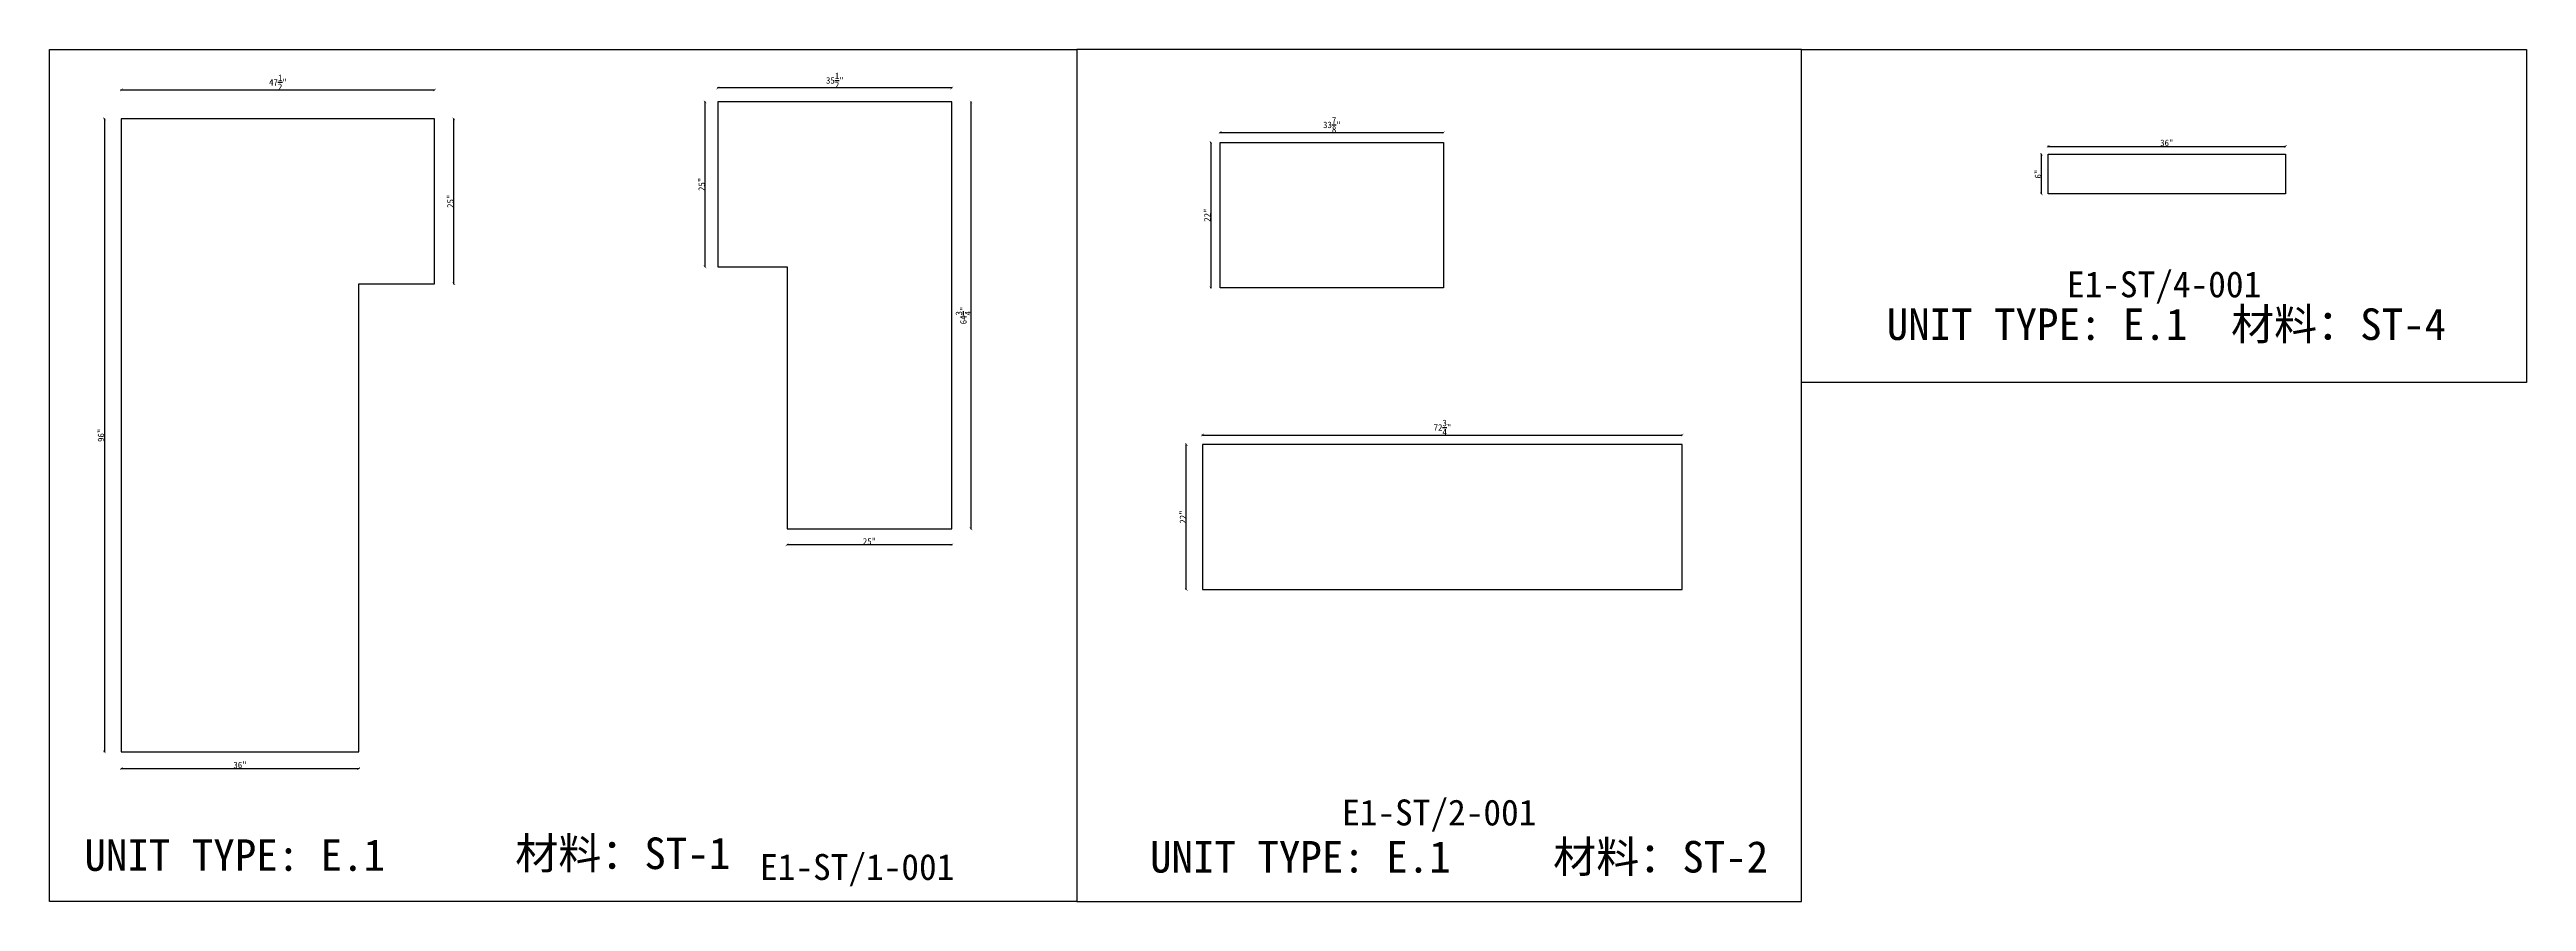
# Model space of a CAD drawing. Header units: millimetres. Extents: x -46966 to 138077, y -48408 to 2116.
# Drawn here: x -46966 to -37426, y -9488 to -6206 of the extents above; entities that cross this region are included whole.
import ezdxf
from ezdxf.enums import TextEntityAlignment as Align

# ---------------------------------------------------------------- set-up
doc = ezdxf.new("R2010")
doc.units = ezdxf.units.MM
doc.layers.add('PART_NUMBER', color=3, linetype='Continuous')
doc.styles.add('样式 1', font='')
doc.styles.get('样式 1').set_extended_font_data('NSimSun')
doc.dimstyles.new('副本 ISO-25', dxfattribs={"dimtxt": 25, "dimasz": 10, "dimexe": 1.5, "dimexo": 0.5, "dimtad": 1, "dimlfac": 0.03937, "dimlunit": 5, "dimtxsty": '样式 1', "dimblk": 'ARCHTICK', "dimcen": 2.5, "dimclrd": 256, "dimclrt": 1, "dimazin": 3, "dimtfac": 1, "dimtmove": 0, "dimatfit": 3, "dimfxlon": 1})

msp = doc.modelspace()

# ---------------------------------------------------------------- texts
at = {"style": '样式 1'}
for s, p in [('UNIT TYPE: E.1', (-39889.784, -7324.46)), ('材料：ST-4', (-38563.503, -7324.46)), ('UNIT TYPE: E.1', (-46831.71, -9369.488)), ('材料：ST-1', (-45172.423, -9362.833)), ('材料：ST-2', (-41174.575, -9376.266)), ('UNIT TYPE: E.1', (-42727.3, -9376.266))]:
    msp.add_text(s, height=121.5865, dxfattribs=at).set_placement(p)
at = {"layer": 'PART_NUMBER', "color": 3, "style": '样式 1'}
for s, p in [('E1-ST/4-001', (-38821.402, -7110.133)), ('E1-ST/2-001', (-41613.276, -9144.792)), ('E1-ST/1-001', (-43855.158, -9354.792))]:
    msp.add_text(s, height=100, dxfattribs=at).set_placement(p, align=Align.MIDDLE_CENTER)

# ---------------------------------------------------------------- blocks, each defined once
blk = doc.blocks.new('_ArchTick')
at = {"color": 0, "linetype": 'ByBlock', "const_width": 0.15}
blk.add_lwpolyline([(-0.5, -0.5), (0.5, 0.5)], dxfattribs=at)
blk = doc.blocks.new('*D42')
at = {"color": 0, "lineweight": -2, "transparency": 16777216}
for p, q in [((-44392.2, -6354.7), (-44392.2, -6352.2)), ((-43490.5, -6354.7), (-43490.5, -6352.2))]:
    blk.add_line(p, q, dxfattribs=at)
at = {"lineweight": -2, "transparency": 16777216}
blk.add_line((-43490.5, -6353.7), (-44392.2, -6353.7), dxfattribs=at)
at = {"layer": 'Defpoints', "color": 0, "transparency": 16777216}
for p in [(-44392.2, -6353.7), (-44392.2, -6407.6), (-43490.5, -6407.6)]:
    blk.add_point(p, dxfattribs=at)
at = {"lineweight": -2, "transparency": 16777216, "xscale": 10, "yscale": 10, "zscale": 10, "rotation": 180}
blk.add_blockref('_ArchTick', (-44392.2, -6353.7), dxfattribs=at)
at = {"lineweight": -2, "transparency": 16777216, "xscale": 10, "yscale": 10, "zscale": 10}
blk.add_blockref('_ArchTick', (-43490.5, -6353.7), dxfattribs=at)
at = {"color": 1, "transparency": 16777216, "insert": (-43941.3, -6324.6), "char_height": 25, "attachment_point": 5, "style": '样式 1'}
blk.add_mtext('\\A1;35{\\H1x;\\S1/2;}"', dxfattribs=at)
blk = doc.blocks.new('*D43')
at = {"color": 0, "lineweight": -2, "transparency": 16777216}
for p, q in [((-43418, -6407.6), (-43415.5, -6407.6)), ((-43418, -8052.3), (-43415.5, -8052.3))]:
    blk.add_line(p, q, dxfattribs=at)
at = {"lineweight": -2, "transparency": 16777216}
blk.add_line((-43417, -6407.6), (-43417, -8052.3), dxfattribs=at)
at = {"layer": 'Defpoints', "color": 0, "transparency": 16777216}
for p in [(-43490.5, -6407.6), (-43490.5, -8052.3), (-43417, -8052.3)]:
    blk.add_point(p, dxfattribs=at)
at = {"lineweight": -2, "transparency": 16777216, "xscale": 10, "yscale": 10, "zscale": 10}
for p, rotation in [((-43417, -6407.6), 90), ((-43417, -8052.3), 270)]:
    blk.add_blockref('_ArchTick', p, dxfattribs=dict(at, rotation=rotation))
at = {"color": 1, "transparency": 16777216, "insert": (-43446.1, -7230), "char_height": 25, "attachment_point": 5, "rotation": 90, "style": '样式 1'}
blk.add_mtext('\\A1;64{\\H1x;\\S3/4;}"', dxfattribs=at)
blk = doc.blocks.new('*D44')
at = {"color": 0, "lineweight": -2, "transparency": 16777216}
for p, q in [((-44125.5, -8112.5), (-44125.5, -8115)), ((-43490.5, -8112.5), (-43490.5, -8115))]:
    blk.add_line(p, q, dxfattribs=at)
at = {"lineweight": -2, "transparency": 16777216}
blk.add_line((-43490.5, -8113.5), (-44125.5, -8113.5), dxfattribs=at)
at = {"layer": 'Defpoints', "color": 0, "transparency": 16777216}
for p in [(-44125.5, -8052.3), (-43490.5, -8052.3), (-44125.5, -8113.5)]:
    blk.add_point(p, dxfattribs=at)
at = {"lineweight": -2, "transparency": 16777216, "xscale": 10, "yscale": 10, "zscale": 10, "rotation": 180}
blk.add_blockref('_ArchTick', (-44125.5, -8113.5), dxfattribs=at)
at = {"lineweight": -2, "transparency": 16777216, "xscale": 10, "yscale": 10, "zscale": 10}
blk.add_blockref('_ArchTick', (-43490.5, -8113.5), dxfattribs=at)
at = {"color": 1, "transparency": 16777216, "insert": (-43808, -8100.4), "char_height": 25, "attachment_point": 5, "style": '样式 1'}
blk.add_mtext('\\A1;25"', dxfattribs=at)
blk = doc.blocks.new('*D45')
at = {"color": 0, "lineweight": -2, "transparency": 16777216}
for p, q in [((-44440.2, -6407.6), (-44442.7, -6407.6)), ((-44440.2, -7042.6), (-44442.7, -7042.6))]:
    blk.add_line(p, q, dxfattribs=at)
at = {"lineweight": -2, "transparency": 16777216}
blk.add_line((-44441.2, -7042.6), (-44441.2, -6407.6), dxfattribs=at)
at = {"layer": 'Defpoints', "color": 0, "transparency": 16777216}
for p in [(-44441.2, -6407.6), (-44392.2, -6407.6), (-44392.2, -7042.6)]:
    blk.add_point(p, dxfattribs=at)
at = {"lineweight": -2, "transparency": 16777216, "xscale": 10, "yscale": 10, "zscale": 10}
for p, rotation in [((-44441.2, -6407.6), 90), ((-44441.2, -7042.6), 270)]:
    blk.add_blockref('_ArchTick', p, dxfattribs=dict(at, rotation=rotation))
at = {"color": 1, "transparency": 16777216, "insert": (-44454.3, -6725.1), "char_height": 25, "attachment_point": 5, "rotation": 90, "style": '样式 1'}
blk.add_mtext('\\A1;25"', dxfattribs=at)
blk = doc.blocks.new('*D32')
at = {"color": 0, "lineweight": -2, "transparency": 16777216}
for p, q in [((-46689.7, -6361.9), (-46689.7, -6359.4)), ((-45483.2, -6361.9), (-45483.2, -6359.4))]:
    blk.add_line(p, q, dxfattribs=at)
at = {"lineweight": -2, "transparency": 16777216}
blk.add_line((-46689.7, -6360.9), (-45483.2, -6360.9), dxfattribs=at)
at = {"layer": 'Defpoints', "color": 0, "transparency": 16777216}
for p in [(-45483.2, -6360.9), (-46689.7, -6472.6), (-45483.2, -6472.6)]:
    blk.add_point(p, dxfattribs=at)
at = {"lineweight": -2, "transparency": 16777216, "xscale": 10, "yscale": 10, "zscale": 10, "rotation": 180}
blk.add_blockref('_ArchTick', (-46689.7, -6360.9), dxfattribs=at)
at = {"lineweight": -2, "transparency": 16777216, "xscale": 10, "yscale": 10, "zscale": 10}
blk.add_blockref('_ArchTick', (-45483.2, -6360.9), dxfattribs=at)
at = {"color": 1, "transparency": 16777216, "insert": (-46086.4, -6331.9), "char_height": 25, "attachment_point": 5, "style": '样式 1'}
blk.add_mtext('\\A1;47{\\H1x;\\S1/2;}"', dxfattribs=at)
blk = doc.blocks.new('*D33')
at = {"color": 0, "lineweight": -2, "transparency": 16777216}
for p, q in [((-46753.9, -6472.6), (-46756.4, -6472.6)), ((-46753.9, -8911), (-46756.4, -8911))]:
    blk.add_line(p, q, dxfattribs=at)
at = {"lineweight": -2, "transparency": 16777216}
blk.add_line((-46754.9, -6472.6), (-46754.9, -8911), dxfattribs=at)
at = {"layer": 'Defpoints', "color": 0, "transparency": 16777216}
for p in [(-46689.7, -6472.6), (-46754.9, -8911), (-46689.7, -8911)]:
    blk.add_point(p, dxfattribs=at)
at = {"lineweight": -2, "transparency": 16777216, "xscale": 10, "yscale": 10, "zscale": 10}
for p, rotation in [((-46754.9, -6472.6), 90), ((-46754.9, -8911), 270)]:
    blk.add_blockref('_ArchTick', p, dxfattribs=dict(at, rotation=rotation))
at = {"color": 1, "transparency": 16777216, "insert": (-46768, -7691.8), "char_height": 25, "attachment_point": 5, "rotation": 90, "style": '样式 1'}
blk.add_mtext('\\A1;96"', dxfattribs=at)
blk = doc.blocks.new('*D34')
at = {"color": 0, "lineweight": -2, "transparency": 16777216}
for p, q in [((-46689.7, -8974.2), (-46689.7, -8976.7)), ((-45775.3, -8974.2), (-45775.3, -8976.7))]:
    blk.add_line(p, q, dxfattribs=at)
at = {"lineweight": -2, "transparency": 16777216}
blk.add_line((-46689.7, -8975.2), (-45775.3, -8975.2), dxfattribs=at)
at = {"layer": 'Defpoints', "color": 0, "transparency": 16777216}
for p in [(-46689.7, -8911), (-45775.3, -8911), (-45775.3, -8975.2)]:
    blk.add_point(p, dxfattribs=at)
at = {"lineweight": -2, "transparency": 16777216, "xscale": 10, "yscale": 10, "zscale": 10, "rotation": 180}
blk.add_blockref('_ArchTick', (-46689.7, -8975.2), dxfattribs=at)
at = {"lineweight": -2, "transparency": 16777216, "xscale": 10, "yscale": 10, "zscale": 10}
blk.add_blockref('_ArchTick', (-45775.3, -8975.2), dxfattribs=at)
at = {"color": 1, "transparency": 16777216, "insert": (-46232.5, -8962.1), "char_height": 25, "attachment_point": 5, "style": '样式 1'}
blk.add_mtext('\\A1;36"', dxfattribs=at)
blk = doc.blocks.new('*D35')
at = {"color": 0, "lineweight": -2, "transparency": 16777216}
for p, q in [((-45410.2, -6472.6), (-45407.7, -6472.6)), ((-45410.2, -7107.6), (-45407.7, -7107.6))]:
    blk.add_line(p, q, dxfattribs=at)
at = {"lineweight": -2, "transparency": 16777216}
blk.add_line((-45409.2, -7107.6), (-45409.2, -6472.6), dxfattribs=at)
at = {"layer": 'Defpoints', "color": 0, "transparency": 16777216}
for p in [(-45483.2, -6472.6), (-45409.2, -6472.6), (-45483.2, -7107.6)]:
    blk.add_point(p, dxfattribs=at)
at = {"lineweight": -2, "transparency": 16777216, "xscale": 10, "yscale": 10, "zscale": 10}
for p, rotation in [((-45409.2, -6472.6), 90), ((-45409.2, -7107.6), 270)]:
    blk.add_blockref('_ArchTick', p, dxfattribs=dict(at, rotation=rotation))
at = {"color": 1, "transparency": 16777216, "insert": (-45422.3, -6790.1), "char_height": 25, "attachment_point": 5, "rotation": 90, "style": '样式 1'}
blk.add_mtext('\\A1;25"', dxfattribs=at)
blk = doc.blocks.new('*D36')
at = {"color": 0, "lineweight": -2, "transparency": 16777216}
for p, q in [((-42457, -6525.8), (-42457, -6523.3)), ((-41596.5, -6525.8), (-41596.5, -6523.3))]:
    blk.add_line(p, q, dxfattribs=at)
at = {"lineweight": -2, "transparency": 16777216}
blk.add_line((-42457, -6524.8), (-41596.5, -6524.8), dxfattribs=at)
at = {"layer": 'Defpoints', "color": 0, "transparency": 16777216}
for p in [(-42457, -6564.3), (-41596.5, -6524.8), (-41596.5, -6564.3)]:
    blk.add_point(p, dxfattribs=at)
at = {"lineweight": -2, "transparency": 16777216, "xscale": 10, "yscale": 10, "zscale": 10, "rotation": 180}
blk.add_blockref('_ArchTick', (-42457, -6524.8), dxfattribs=at)
at = {"lineweight": -2, "transparency": 16777216, "xscale": 10, "yscale": 10, "zscale": 10}
blk.add_blockref('_ArchTick', (-41596.5, -6524.8), dxfattribs=at)
at = {"color": 1, "transparency": 16777216, "insert": (-42026.8, -6495.8), "char_height": 25, "attachment_point": 5, "style": '样式 1'}
blk.add_mtext('\\A1;33{\\H1x;\\S7/8;}"', dxfattribs=at)
blk = doc.blocks.new('*D37')
at = {"color": 0, "lineweight": -2, "transparency": 16777216}
for p, q in [((-42492.6, -6564.3), (-42495.1, -6564.3)), ((-42492.6, -7123.1), (-42495.1, -7123.1))]:
    blk.add_line(p, q, dxfattribs=at)
at = {"lineweight": -2, "transparency": 16777216}
blk.add_line((-42493.6, -6564.3), (-42493.6, -7123.1), dxfattribs=at)
at = {"layer": 'Defpoints', "color": 0, "transparency": 16777216}
for p in [(-42457, -6564.3), (-42493.6, -7123.1), (-42457, -7123.1)]:
    blk.add_point(p, dxfattribs=at)
at = {"lineweight": -2, "transparency": 16777216, "xscale": 10, "yscale": 10, "zscale": 10}
for p, rotation in [((-42493.6, -6564.3), 90), ((-42493.6, -7123.1), 270)]:
    blk.add_blockref('_ArchTick', p, dxfattribs=dict(at, rotation=rotation))
at = {"color": 1, "transparency": 16777216, "insert": (-42506.7, -6843.7), "char_height": 25, "attachment_point": 5, "rotation": 90, "style": '样式 1'}
blk.add_mtext('\\A1;22"', dxfattribs=at)
blk = doc.blocks.new('*D38')
at = {"color": 0, "lineweight": -2, "transparency": 16777216}
for p, q in [((-42524.9, -7691.7), (-42524.9, -7689.2)), ((-40677, -7691.7), (-40677, -7689.2))]:
    blk.add_line(p, q, dxfattribs=at)
at = {"lineweight": -2, "transparency": 16777216}
blk.add_line((-42524.9, -7690.7), (-40677, -7690.7), dxfattribs=at)
at = {"layer": 'Defpoints', "color": 0, "transparency": 16777216}
for p in [(-42524.9, -7727.2), (-40677, -7690.7), (-40677, -7727.2)]:
    blk.add_point(p, dxfattribs=at)
at = {"lineweight": -2, "transparency": 16777216, "xscale": 10, "yscale": 10, "zscale": 10, "rotation": 180}
blk.add_blockref('_ArchTick', (-42524.9, -7690.7), dxfattribs=at)
at = {"lineweight": -2, "transparency": 16777216, "xscale": 10, "yscale": 10, "zscale": 10}
blk.add_blockref('_ArchTick', (-40677, -7690.7), dxfattribs=at)
at = {"color": 1, "transparency": 16777216, "insert": (-41600.9, -7661.6), "char_height": 25, "attachment_point": 5, "style": '样式 1'}
blk.add_mtext('\\A1;72{\\H1x;\\S3/4;}"', dxfattribs=at)
blk = doc.blocks.new('*D39')
at = {"color": 0, "lineweight": -2, "transparency": 16777216}
for p, q in [((-42586.5, -7727.2), (-42589, -7727.2)), ((-42586.5, -8286), (-42589, -8286))]:
    blk.add_line(p, q, dxfattribs=at)
at = {"lineweight": -2, "transparency": 16777216}
blk.add_line((-42587.5, -8286), (-42587.5, -7727.2), dxfattribs=at)
at = {"layer": 'Defpoints', "color": 0, "transparency": 16777216}
for p in [(-42587.5, -7727.2), (-42524.9, -7727.2), (-42524.9, -8286)]:
    blk.add_point(p, dxfattribs=at)
at = {"lineweight": -2, "transparency": 16777216, "xscale": 10, "yscale": 10, "zscale": 10}
for p, rotation in [((-42587.5, -7727.2), 90), ((-42587.5, -8286), 270)]:
    blk.add_blockref('_ArchTick', p, dxfattribs=dict(at, rotation=rotation))
at = {"color": 1, "transparency": 16777216, "insert": (-42600.7, -8006.6), "char_height": 25, "attachment_point": 5, "rotation": 90, "style": '样式 1'}
blk.add_mtext('\\A1;22"', dxfattribs=at)
blk = doc.blocks.new('*D40')
at = {"color": 0, "lineweight": -2, "transparency": 16777216}
for p, q in [((-39268.1, -6579.5), (-39268.1, -6577)), ((-38353.7, -6579.5), (-38353.7, -6577))]:
    blk.add_line(p, q, dxfattribs=at)
at = {"lineweight": -2, "transparency": 16777216}
blk.add_line((-39268.1, -6578.5), (-38353.7, -6578.5), dxfattribs=at)
at = {"layer": 'Defpoints', "color": 0, "transparency": 16777216}
for p in [(-38353.7, -6578.5), (-39268.1, -6609.3), (-38353.7, -6609.3)]:
    blk.add_point(p, dxfattribs=at)
at = {"lineweight": -2, "transparency": 16777216, "xscale": 10, "yscale": 10, "zscale": 10, "rotation": 180}
blk.add_blockref('_ArchTick', (-39268.1, -6578.5), dxfattribs=at)
at = {"lineweight": -2, "transparency": 16777216, "xscale": 10, "yscale": 10, "zscale": 10}
blk.add_blockref('_ArchTick', (-38353.7, -6578.5), dxfattribs=at)
at = {"color": 1, "transparency": 16777216, "insert": (-38810.9, -6565.3), "char_height": 25, "attachment_point": 5, "style": '样式 1'}
blk.add_mtext('\\A1;36"', dxfattribs=at)
blk = doc.blocks.new('*D41')
at = {"color": 0, "lineweight": -2, "transparency": 16777216}
for p, q in [((-39292.9, -6609.3), (-39295.4, -6609.3)), ((-39292.9, -6761.7), (-39295.4, -6761.7))]:
    blk.add_line(p, q, dxfattribs=at)
at = {"lineweight": -2, "transparency": 16777216}
blk.add_line((-39293.9, -6761.7), (-39293.9, -6609.3), dxfattribs=at)
at = {"layer": 'Defpoints', "color": 0, "transparency": 16777216}
for p in [(-39293.9, -6609.3), (-39268.1, -6609.3), (-39268.1, -6761.7)]:
    blk.add_point(p, dxfattribs=at)
at = {"lineweight": -2, "transparency": 16777216, "xscale": 10, "yscale": 10, "zscale": 10}
for p, rotation in [((-39293.9, -6609.3), 90), ((-39293.9, -6761.7), 270)]:
    blk.add_blockref('_ArchTick', p, dxfattribs=dict(at, rotation=rotation))
at = {"color": 1, "transparency": 16777216, "insert": (-39307.1, -6685.5), "char_height": 25, "attachment_point": 5, "rotation": 90, "style": '样式 1'}
blk.add_mtext('\\A1;6"', dxfattribs=at)

# ---------------------------------------------------------------- dimensions: what is measured, and where the dimension line sits
for base, p1, p2, picture, middle in [((-44392.161, -6353.672), (-43490.461, -6407.643), (-44392.161, -6407.643), '*D42', (-43941.311, -6324.648)), ((-45483.178, -6360.878), (-46689.678, -6472.6), (-45483.178, -6472.6), '*D32', (-46086.428, -6331.855)), ((-41596.543, -6524.847), (-42456.968, -6564.274), (-41596.543, -6564.274), '*D36', (-42026.756, -6495.754)), ((-38353.692, -6578.467), (-39268.092, -6609.303), (-38353.692, -6609.303), '*D40', (-38810.892, -6565.342)), ((-40677.015, -7690.71), (-42524.865, -7727.17), (-40677.015, -7727.17), '*D38', (-41600.94, -7661.616)), ((-44125.461, -8113.55), (-43490.461, -8052.293), (-44125.461, -8052.293), '*D44', (-43807.961, -8100.425)), ((-45775.278, -8975.193), (-46689.678, -8911), (-45775.278, -8911), '*D34', (-46232.478, -8962.068))]:
    dim = msp.add_linear_dim(base=base, p1=p1, p2=p2, dimstyle='副本 ISO-25')
    dim.commit()
    dim.dimension.update_dxf_attribs({"geometry": picture, "text_midpoint": middle})
for base, p1, p2, picture, middle in [((-46754.91, -8911), (-46689.678, -6472.6), (-46689.678, -8911), '*D33', (-46768.035, -7691.8)), ((-45409.174, -6472.6), (-45483.178, -7107.6), (-45483.178, -6472.6), '*D35', (-45422.299, -6790.1)), ((-44441.206, -6407.643), (-44392.161, -7042.643), (-44392.161, -6407.643), '*D45', (-44454.331, -6725.143)), ((-43417.021, -8052.293), (-43490.461, -6407.643), (-43490.461, -8052.293), '*D43', (-43446.114, -7229.968)), ((-42493.614, -7123.074), (-42456.968, -6564.274), (-42456.968, -7123.074), '*D37', (-42506.739, -6843.674)), ((-39293.927, -6609.303), (-39268.092, -6761.703), (-39268.092, -6609.303), '*D41', (-39307.052, -6685.503)), ((-42587.536, -7727.17), (-42524.865, -8285.97), (-42524.865, -7727.17), '*D39', (-42600.661, -8006.57))]:
    dim = msp.add_linear_dim(base=base, p1=p1, p2=p2, angle=90, dimstyle='副本 ISO-25')
    dim.commit()
    dim.dimension.update_dxf_attribs({"geometry": picture, "text_midpoint": middle})

# ---------------------------------------------------------------- linework, layer by layer
at = {"color": 1}
for points in [[(-46966.168, -6205.566), (-43009.286, -6205.566), (-43009.286, -9487.623), (-46966.168, -9487.623)], [(-43009.286, -9487.623), (-40217.412, -9487.623), (-40217.412, -6205.566), (-43009.286, -6205.566)], [(-40217.412, -6205.566), (-37425.537, -6205.566), (-37425.537, -7487.964), (-40217.412, -7487.964)]]:
    msp.add_lwpolyline(points, close=True, dxfattribs=at)
for points in [[(-45775.278, -7107.6), (-45483.178, -7107.6), (-45483.178, -6472.6), (-46689.678, -6472.6), (-46689.678, -8911), (-45775.278, -8911)], [(-43490.461, -6407.643), (-44392.161, -6407.643), (-44392.161, -7042.643), (-44125.461, -7042.643), (-44125.461, -8052.293), (-43490.461, -8052.293)], [(-42456.968, -6564.274), (-41596.543, -6564.274), (-41596.543, -7123.074), (-42456.968, -7123.074)], [(-39268.092, -6609.303), (-38353.692, -6609.303), (-38353.692, -6761.703), (-39268.092, -6761.703)], [(-40677.015, -7727.17), (-42524.865, -7727.17), (-42524.865, -8285.97), (-40677.015, -8285.97)]]:
    msp.add_lwpolyline(points, close=True)

msp.set_redraw_order([(e.dxf.handle, doc.entitydb.next_handle()) for e in msp.query("TEXT MTEXT ATTDEF DIMENSION ARC_DIMENSION")])  # texts and dimensions are drawn at this point

doc.saveas('drawing.dxf')
